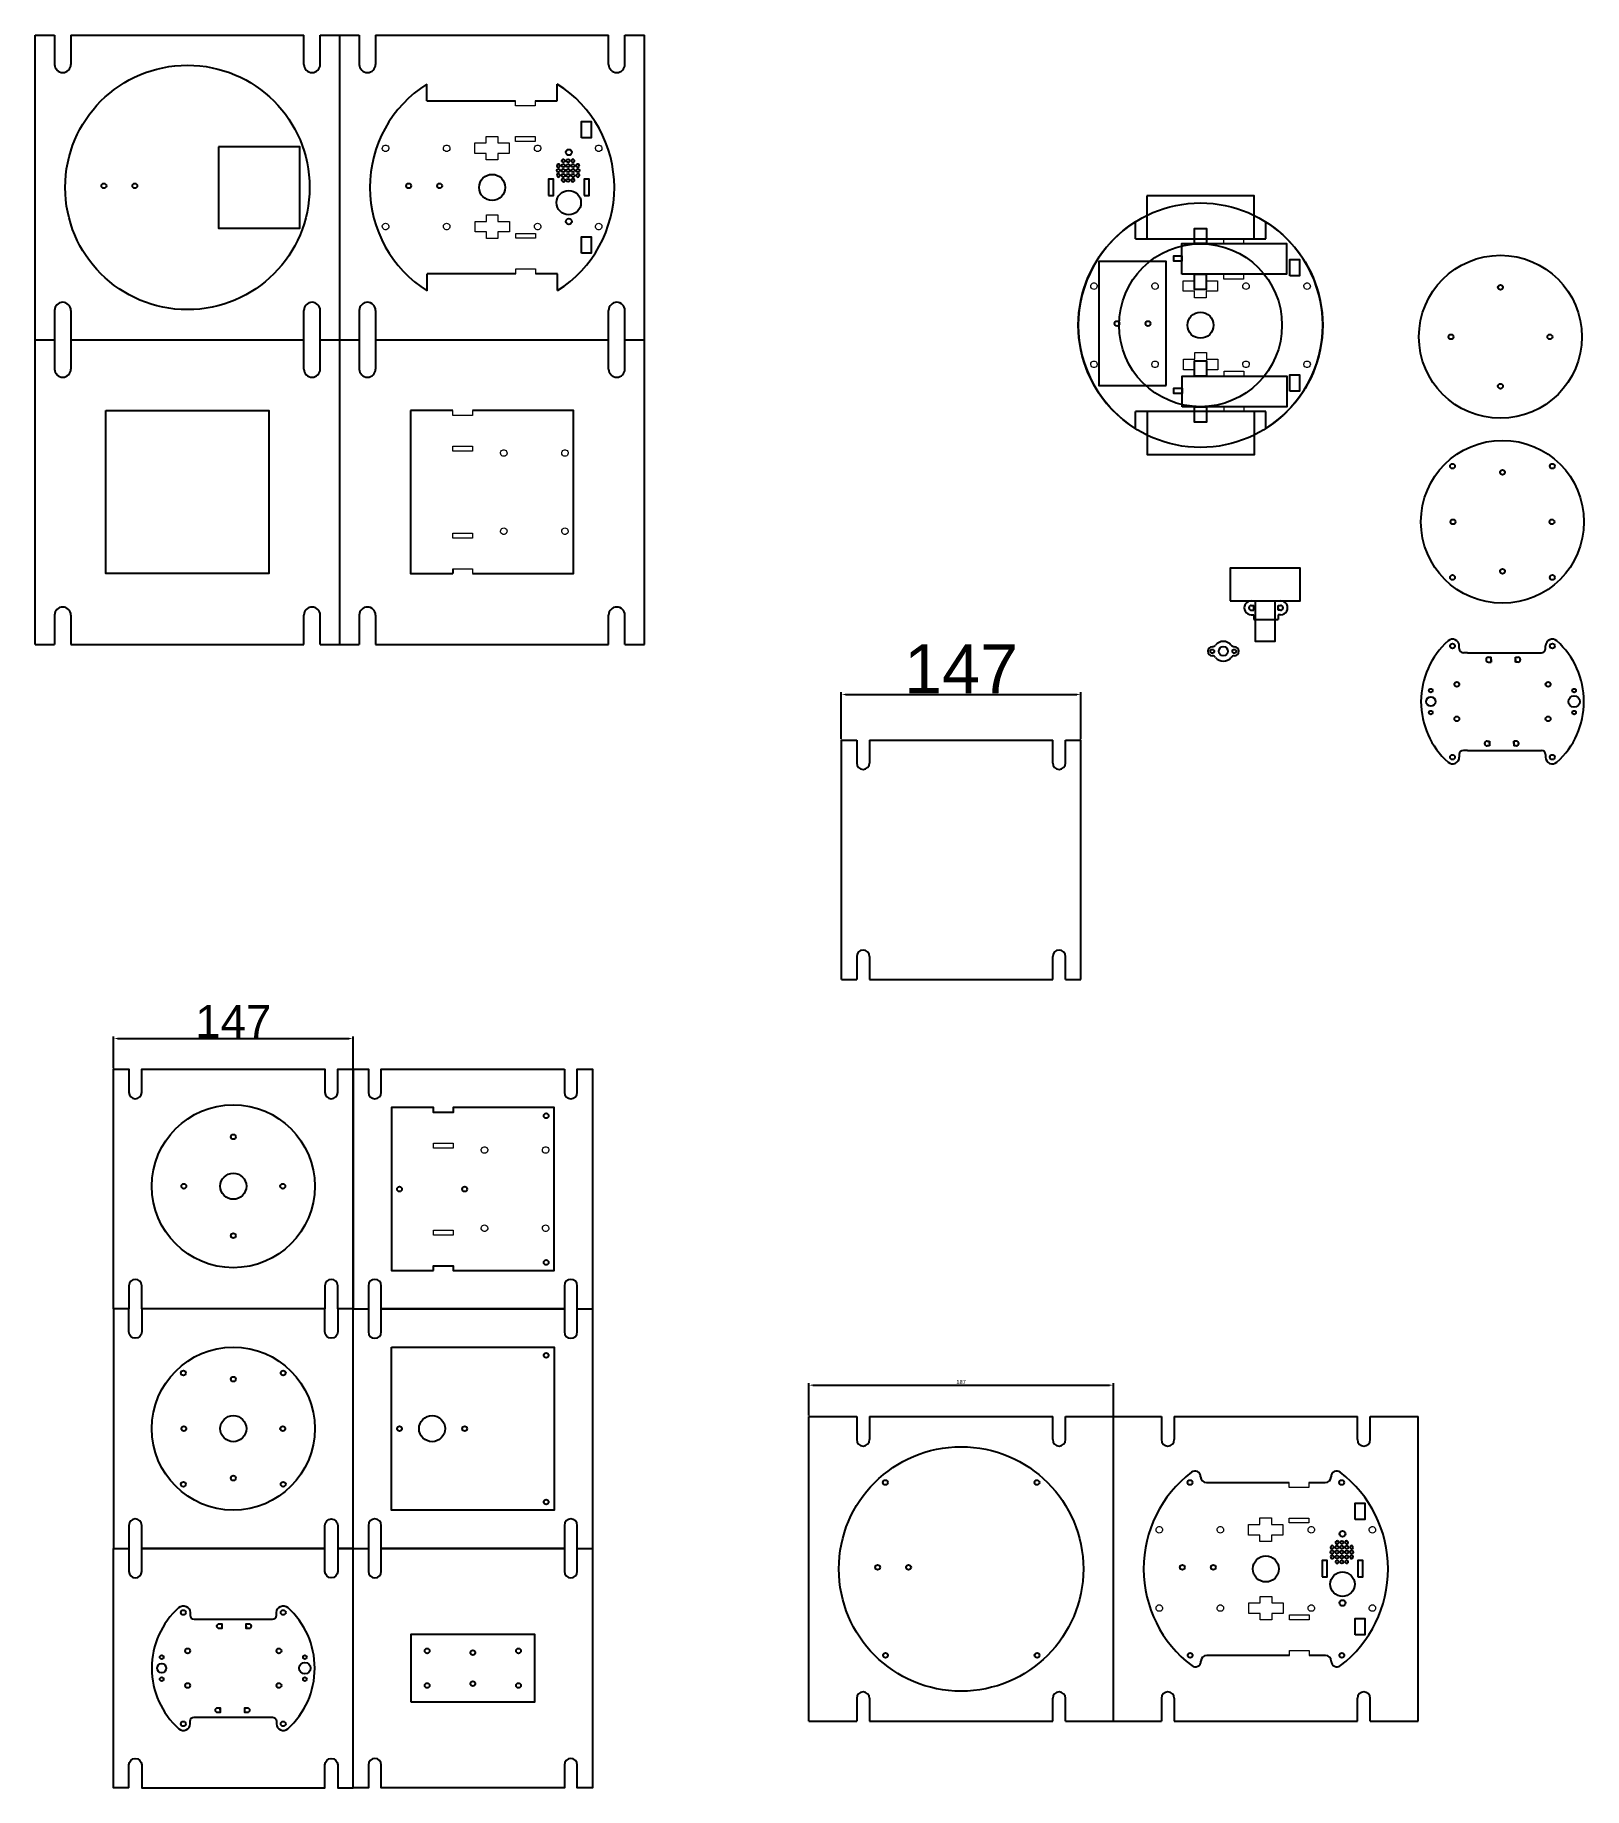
# Model space of a CAD drawing. Header units: millimetres. Extents: x -427 to 3135, y -1931 to 1758.
# Drawn here: x 1292 to 2243, y -1931 to -856 of the extents above; entities that cross this region are included whole.
import ezdxf

# ---------------------------------------------------------------- set-up
doc = ezdxf.new("R2010")
doc.units = ezdxf.units.MM
doc.layers.add('corte', color=1, linetype='Continuous')
doc.layers.add('Layer 1', color=7, linetype='Continuous')
doc.styles.get("Standard").update_dxf_attribs({"font": 'Arial.ttf'})
doc.dimstyles.new('ISO-25', dxfattribs={"dimtxt": 2.5, "dimasz": 2.5, "dimexe": 1.25, "dimexo": 0.625, "dimtad": 1, "dimtxsty": 'Standard', "dimcen": 2.5, "dimadec": 0, "dimazin": 0, "dimtfac": 1, "dimtmove": 0, "dimatfit": 3, "dimfxl": 1, "dimarcsym": 0})

msp = doc.modelspace()

# ---------------------------------------------------------------- blocks, each defined once
blk = doc.blocks.new('*D21')
at = {"color": 0, "lineweight": -2, "transparency": 16777216}
for p, q in [((1787, -1287.8), (1787, -1259.1)), ((1789.5, -1260.4), (1931.5, -1260.4)), ((1934, -1287.8), (1934, -1259.1))]:
    blk.add_line(p, q, dxfattribs=at)
at = {"color": 0, "transparency": 16777216}
for points in [[(1789.5, -1260), (1789.5, -1260.8), (1787, -1260.4)], [(1931.5, -1260), (1931.5, -1260.8), (1934, -1260.4)]]:
    blk.add_solid(points, dxfattribs=at)
at = {"layer": 'Defpoints', "color": 0, "transparency": 16777216}
for p in [(1934, -1260.4), (1787, -1288.4), (1934, -1288.4)]:
    blk.add_point(p, dxfattribs=at)
at = {"color": 0, "transparency": 16777216, "insert": (1860.5, -1244.7), "char_height": 30, "attachment_point": 5}
blk.add_mtext('147', dxfattribs=at)
blk = doc.blocks.new('*D24')
at = {"color": 0, "lineweight": -2, "transparency": 16777216}
for p, q in [((1767, -1703), (1767, -1683)), ((1769.5, -1684.3), (1951.5, -1684.3)), ((1954, -1703), (1954, -1683))]:
    blk.add_line(p, q, dxfattribs=at)
at = {"color": 0, "transparency": 16777216}
for points in [[(1769.5, -1683.9), (1769.5, -1684.7), (1767, -1684.3)], [(1951.5, -1683.9), (1951.5, -1684.7), (1954, -1684.3)]]:
    blk.add_solid(points, dxfattribs=at)
at = {"layer": 'Defpoints', "color": 0, "transparency": 16777216}
for p in [(1954, -1684.3), (1767, -1703.6), (1954, -1703.6)]:
    blk.add_point(p, dxfattribs=at)
at = {"color": 0, "transparency": 16777216, "insert": (1860.5, -1682.4), "char_height": 2.5, "attachment_point": 5}
blk.add_mtext('187', dxfattribs=at)
blk = doc.blocks.new('*D25')
at = {"color": 0, "lineweight": -2, "transparency": 16777216}
for p, q in [((1340.4, -1489.8), (1340.4, -1470.4)), ((1342.9, -1471.6), (1484.9, -1471.6)), ((1487.4, -1489.8), (1487.4, -1470.4))]:
    blk.add_line(p, q, dxfattribs=at)
at = {"color": 0, "transparency": 16777216}
for points in [[(1342.9, -1471.2), (1342.9, -1472), (1340.4, -1471.6)], [(1484.9, -1471.2), (1484.9, -1472), (1487.4, -1471.6)]]:
    blk.add_solid(points, dxfattribs=at)
at = {"layer": 'Defpoints', "color": 0, "transparency": 16777216}
for p in [(1487.4, -1471.6), (1340.4, -1490.5), (1487.4, -1490.5)]:
    blk.add_point(p, dxfattribs=at)
at = {"color": 0, "transparency": 16777216, "insert": (1413.9, -1461), "char_height": 20, "attachment_point": 5}
blk.add_mtext('147', dxfattribs=at)

# ---------------------------------------------------------------- dimensions: what is measured, and where the dimension line sits
for base, p1, p2, override, picture, middle in [((1934.033, -1260.386), (1787.033, -1288.385), (1934.033, -1288.385), {"dimtxt": 30}, '*D21', (1860.533, -1244.699)), ((1487.379, -1471.62), (1340.379, -1490.47), (1487.379, -1490.47), {"dimtxt": 20}, '*D25', (1413.879, -1460.954))]:
    dim = msp.add_linear_dim(base=base, p1=p1, p2=p2, dimstyle='ISO-25', override=override)
    dim.commit()
    dim.dimension.update_dxf_attribs({"geometry": picture, "text_midpoint": middle})
dim = msp.add_linear_dim(base=(1954.033, -1684.289), p1=(1767.033, -1703.583), p2=(1954.033, -1703.583), dimstyle='ISO-25')
dim.commit()
dim.dimension.update_dxf_attribs({"geometry": '*D24', "text_midpoint": (1860.533, -1682.387)})

# ---------------------------------------------------------------- linework, layer by layer
at = {"color": 242, "true_color": 0xcd2027}
for p, q in [((1292.217, -855.767), (1304.217, -855.767)), ((1314.217, -855.767), (1457.217, -855.767)), ((1467.217, -855.767), (1479.217, -855.767)), ((1479.217, -855.767), (1491.217, -855.767)), ((1501.217, -855.767), (1644.217, -855.767)), ((1654.217, -855.767), (1666.217, -855.767)), ((1292.217, -1042.767), (1304.217, -1042.767)), ((1314.217, -1042.767), (1457.217, -1042.767)), ((1467.217, -1042.767), (1479.217, -1042.767)), ((1479.217, -1042.767), (1491.217, -1042.767)), ((1501.217, -1042.767), (1644.217, -1042.767)), ((1654.217, -1042.767), (1666.217, -1042.767)), ((2038.608, -1205.752), (2040.108, -1205.752)), ((2055.108, -1205.752), (2056.608, -1205.752)), ((1787.033, -1288.385), (1796.467, -1288.385)), ((1804.328, -1288.385), (1916.739, -1288.385)), ((1924.6, -1288.385), (1934.033, -1288.385)), ((1487.379, -1637.47), (1496.812, -1637.47)), ((1624.946, -1637.47), (1634.379, -1637.47)), ((1767.033, -1703.583), (1796.467, -1703.583)), ((1804.328, -1703.583), (1916.739, -1703.583)), ((1924.6, -1703.583), (1954.033, -1703.583)), ((1954.033, -1703.583), (1983.467, -1703.583)), ((1991.328, -1703.583), (2103.739, -1703.583)), ((2111.6, -1703.583), (2141.033, -1703.583)), ((1487.379, -1784.47), (1496.812, -1784.47)), ((1624.946, -1784.47), (1634.379, -1784.47))]:
    msp.add_line(p, q, dxfattribs=at)
for points in [[(1532.717, -896.234), (1532.717, -885.824)], [(1612.717, -896.234), (1612.717, -885.824)], [(1532.717, -896.234), (1587.108, -896.234)], [(1599.138, -896.234), (1612.717, -896.234)], [(1625.441, -896.234), (1625.75, -896.234)], [(1627.485, -918.875), (1627.485, -908.875), (1633.485, -908.875), (1633.485, -918.875), (1627.485, -918.875)], [(1404.706, -924.267), (1404.706, -974.267), (1454.706, -974.267), (1454.706, -924.267), (1404.706, -924.267)], [(1967.45, -980.784), (1967.45, -970.374)], [(2047.45, -980.784), (2047.45, -970.374)], [(1627.485, -989.659), (1627.485, -979.659), (1633.485, -979.659), (1633.485, -989.659), (1627.485, -989.659)], [(1967.45, -980.784), (2047.45, -980.784)], [(2062.218, -1003.425), (2062.218, -993.425), (2068.218, -993.425), (2068.218, -1003.425), (2062.218, -1003.425)], [(1587.284, -1002.3), (1532.892, -1002.3)], [(1532.892, -1012.82), (1532.892, -1002.3)], [(1612.892, -1002.3), (1599.314, -1002.3)], [(1612.892, -1012.599), (1612.892, -1002.3)], [(2062.218, -1074.209), (2062.218, -1064.209), (2068.218, -1064.209), (2068.218, -1074.209), (2062.218, -1074.209)], [(2047.626, -1086.85), (1967.626, -1086.85)], [(1967.626, -1097.37), (1967.626, -1086.85)], [(2047.626, -1097.149), (2047.626, -1086.85)]]:
    msp.add_lwpolyline(points, dxfattribs=at)
at = {"color": 240, "linetype": 'ByBlock', "true_color": 0xed1f24}
for points in [[(1612.969, -935.013, 0.0430951), (1612.392, -936.167, 2.73390075)], [(1616.599, -931.96, 0.0430951), (1615.445, -932.537, 2.73390075)], [(1623.282, -932.537, 0.0430951), (1622.128, -931.96, 2.73390075)], [(1626.335, -936.167, 0.0430951), (1625.758, -935.013, 2.73390075)], [(1612.392, -941.696, 0.0430951), (1612.969, -942.85, 2.73390075)], [(1615.445, -945.326, 0.0430951), (1616.599, -945.903, 2.73390075)], [(1622.128, -945.903, 0.0430951), (1623.282, -945.326, 2.73390075)], [(1625.758, -942.85, 0.0430951), (1626.335, -941.696, 2.73390075)]]:
    msp.add_lwpolyline(points, format="xyb", close=True, dxfattribs=at)
at = {"color": 240, "true_color": 0xed1f24}
for points in [[(1607.252, -954.163), (1610.352, -954.163), (1610.352, -944.163), (1607.252, -944.163), (1607.252, -954.163)], [(1629.152, -954.163), (1632.252, -954.163), (1632.252, -944.163), (1629.152, -944.163), (1629.152, -954.163)]]:
    msp.add_lwpolyline(points, dxfattribs=at)
for points in [[(1974.45, -954.484), (1974.45, -980.784), (2040.45, -980.784), (2040.45, -954.484), (1974.45, -954.484)], [(2007.45, -983.783), (2003.85, -983.783), (2003.85, -974.383), (2011.05, -974.383), (2011.05, -983.783), (2003.85, -983.783)], [(1995.975, -1002.583), (1995.975, -983.783), (2060.175, -983.783), (2060.175, -1002.583), (1995.975, -1002.583)], [(1990.975, -993.183), (1990.975, -991.196), (1995.975, -991.196), (1995.975, -994.487), (1990.975, -994.487), (1990.975, -993.183)], [(2007.275, -1002.583), (2010.875, -1002.583), (2010.875, -1011.983), (2003.675, -1011.983), (2003.675, -1002.583), (2010.875, -1002.583)], [(2007.45, -1055.651), (2011.05, -1055.651), (2011.05, -1065.051), (2003.85, -1065.051), (2003.85, -1055.651), (2011.05, -1055.651)], [(1991.15, -1074.451), (1991.15, -1072.465), (1996.15, -1072.465), (1996.15, -1075.756), (1991.15, -1075.756), (1991.15, -1074.451)], [(1996.15, -1083.851), (1996.15, -1065.051), (2060.35, -1065.051), (2060.35, -1083.851), (1996.15, -1083.851)], [(2007.45, -1083.851), (2011.05, -1083.851), (2011.05, -1093.251), (2003.85, -1093.251), (2003.85, -1083.851), (2011.05, -1083.851)], [(1974.626, -1086.85), (1974.626, -1113.15), (2040.626, -1113.15), (2040.626, -1086.85), (1974.626, -1086.85)]]:
    msp.add_lwpolyline(points)
at = {"color": 5}
msp.add_lwpolyline([(1986.307, -1070.821), (1986.307, -994.821), (1945.107, -994.821), (1945.107, -1070.821), (1986.307, -1070.821)], dxfattribs=at)
at = {"color": 242, "true_color": 0xcd2027}
msp.add_lwpolyline([(1335.717, -1086.267), (1435.717, -1086.267), (1435.717, -1186.267), (1335.717, -1186.267)], close=True, dxfattribs=at)
for points in [[(1349.812, -1637.47), (1340.379, -1637.47), (1340.379, -1490.47), (1349.812, -1490.47), (1349.812, -1504.619, 1), (1357.673, -1504.619), (1357.673, -1490.47), (1470.085, -1490.47), (1470.085, -1504.619, 1), (1477.946, -1504.619), (1477.946, -1490.47), (1487.379, -1490.47), (1487.379, -1637.47), (1477.946, -1637.47)], [(1349.812, -1931.47), (1340.379, -1931.47), (1340.379, -1784.47), (1349.812, -1784.47), (1349.812, -1798.619, 1), (1357.673, -1798.619), (1357.673, -1784.47), (1470.085, -1784.47)]]:
    msp.add_lwpolyline(points, format="xyb", dxfattribs=at)
for centre, radius in [((1385.717, -949.267), 75), ((1572.717, -949.267), 8), ((2007.45, -1033.817), 75), ((2007.45, -1033.817), 50), ((2007.45, -1033.817), 8), ((1413.879, -1562.225), 8), ((1413.879, -1710.97), 8), ((1535.879, -1710.97), 8)]:
    msp.add_circle(centre, radius, dxfattribs=at)
at = {"color": 240, "true_color": 0xed1f24}
for centre, radius in [((1616.363, -935.931), 1), ((1619.752, -927.717), 1.8), ((1619.363, -932.931), 1), ((1619.363, -935.931), 1), ((1622.363, -935.931), 1), ((1613.363, -938.931), 1), ((1616.363, -938.931), 1), ((1616.363, -941.931), 1), ((1619.363, -938.931), 1), ((1619.363, -941.931), 1), ((1619.363, -944.931), 1), ((1622.363, -938.931), 1), ((1622.363, -941.931), 1), ((1625.363, -938.931), 1), ((1334.473, -948.272), 1.5), ((1353.473, -948.272), 1.5), ((1521.473, -948.272), 1.5), ((1540.473, -948.272), 1.5), ((1619.752, -970.148), 1.8), ((1956.207, -1032.821), 1.5), ((1975.207, -1032.821), 1.5)]:
    msp.add_circle(centre, radius, dxfattribs=at)
at = {"color": 240, "linetype": 'ByBlock', "true_color": 0xed1f24}
msp.add_circle((1619.752, -958.613), 7.5, dxfattribs=at)
for centre, radius in [((2014.688, -1233.924), 1.15), ((2021.438, -1233.924), 2.85), ((2028.188, -1233.924), 1.15)]:
    msp.add_circle(centre, radius)
at = {"color": 242, "true_color": 0xcd2027}
for centre, start, end in [((1572.717, -949.267), 122.230953, 237.92734), ((1572.717, -949.267), 302.389521, 57.769047), ((2007.45, -1033.817), 122.230953, 237.92734), ((2007.45, -1033.817), 302.389521, 57.769047)]:
    msp.add_arc(centre, 75, start, end, dxfattribs=at)
for centre, radius, start, end in [((2014.688, -1233.924), 2.8, 90.725282, 270), ((2014.618, -1239.453), 2.73, 39.029976, 90.018737), ((2014.618, -1228.395), 2.73, 270.725282, 320.965363), ((2021.438, -1233.924), 6.05, 39.034637, 140.965363), ((2028.258, -1228.395), 2.73, 219.034637, 269.274718), ((2028.258, -1239.454), 2.73, 90.725282, 140.965363), ((2028.188, -1233.924), 2.8, 270.725282, 89.274718), ((2021.438, -1233.924), 6.05, 219.029976, 320.965363)]:
    msp.add_arc(centre, radius, start, end)
at = {"layer": 'corte'}
for p, q in [((1292.217, -1042.767), (1292.217, -855.767)), ((1304.217, -855.767), (1304.217, -873.767)), ((1314.217, -855.767), (1314.217, -873.767)), ((1457.217, -873.767), (1457.217, -855.767)), ((1467.217, -873.767), (1467.217, -855.767)), ((1479.217, -1042.767), (1479.217, -855.767)), ((1479.217, -1042.767), (1479.217, -855.767)), ((1491.217, -855.767), (1491.217, -873.767)), ((1501.217, -855.767), (1501.217, -873.767)), ((1644.217, -873.767), (1644.217, -855.767)), ((1654.217, -873.767), (1654.217, -855.767)), ((1666.217, -1042.767), (1666.217, -855.767)), ((1304.217, -1024.767), (1304.217, -1042.767)), ((1314.217, -1024.767), (1314.217, -1042.767)), ((1457.217, -1042.767), (1457.217, -1024.767)), ((1467.217, -1042.767), (1467.217, -1024.767)), ((1491.217, -1024.767), (1491.217, -1042.767)), ((1501.217, -1024.767), (1501.217, -1042.767)), ((1644.217, -1042.767), (1644.217, -1024.767)), ((1654.217, -1042.767), (1654.217, -1024.767)), ((1292.217, -1042.767), (1304.217, -1042.767)), ((1292.217, -1229.767), (1292.217, -1042.767)), ((1304.217, -1042.767), (1304.217, -1060.767)), ((1314.217, -1042.767), (1457.217, -1042.767)), ((1314.217, -1042.767), (1314.217, -1060.767)), ((1457.217, -1060.767), (1457.217, -1042.767)), ((1467.217, -1042.767), (1479.217, -1042.767)), ((1467.217, -1060.767), (1467.217, -1042.767)), ((1479.217, -1042.767), (1491.217, -1042.767)), ((1479.217, -1229.767), (1479.217, -1042.767)), ((1479.217, -1229.767), (1479.217, -1042.767)), ((1491.217, -1042.767), (1491.217, -1060.767)), ((1501.217, -1042.767), (1644.217, -1042.767)), ((1501.217, -1042.767), (1501.217, -1060.767)), ((1644.217, -1060.767), (1644.217, -1042.767)), ((1654.217, -1042.767), (1666.217, -1042.767)), ((1654.217, -1060.767), (1654.217, -1042.767)), ((1666.217, -1229.767), (1666.217, -1042.767)), ((1304.217, -1211.767), (1304.217, -1229.767)), ((1314.217, -1211.767), (1314.217, -1229.767)), ((1457.217, -1229.767), (1457.217, -1211.767)), ((1467.217, -1229.767), (1467.217, -1211.767)), ((1491.217, -1211.767), (1491.217, -1229.767)), ((1501.217, -1211.767), (1501.217, -1229.767)), ((1644.217, -1229.767), (1644.217, -1211.767)), ((1654.217, -1229.767), (1654.217, -1211.767)), ((1292.217, -1229.767), (1304.217, -1229.767)), ((1314.217, -1229.767), (1457.217, -1229.767)), ((1467.217, -1229.767), (1479.217, -1229.767)), ((1479.217, -1229.767), (1491.217, -1229.767)), ((1501.217, -1229.767), (1644.217, -1229.767)), ((1654.217, -1229.767), (1666.217, -1229.767)), ((2166.251, -1232.295), (2166.251, -1230.661)), ((2171.251, -1234.795), (2168.751, -1234.795)), ((2214.251, -1234.795), (2216.751, -1234.795)), ((2219.251, -1232.295), (2219.251, -1230.661)), ((2184.218, -1237.545), (2185.718, -1237.545)), ((2184.218, -1240.545), (2185.718, -1240.545)), ((2185.718, -1240.545), (2185.718, -1237.545)), ((2185.718, -1239.045), (2185.718, -1240.545)), ((2200.718, -1240.545), (2200.718, -1237.545)), ((2200.718, -1237.545), (2202.218, -1237.545)), ((2200.718, -1239.045), (2200.718, -1240.545)), ((2202.218, -1240.545), (2200.718, -1240.545)), ((1787.033, -1435.385), (1787.033, -1288.385)), ((1796.467, -1288.385), (1796.467, -1302.534)), ((1804.328, -1288.385), (1804.328, -1302.534)), ((1916.739, -1302.534), (1916.739, -1288.385)), ((1924.6, -1302.534), (1924.6, -1288.385)), ((1934.033, -1435.385), (1934.033, -1288.385)), ((2183.285, -1289.045), (2184.785, -1289.045)), ((2184.785, -1290.545), (2184.785, -1289.045)), ((2184.785, -1289.045), (2184.785, -1292.045)), ((2199.785, -1290.545), (2199.785, -1289.045)), ((2201.285, -1289.045), (2199.785, -1289.045)), ((2199.785, -1289.045), (2199.785, -1292.045)), ((2184.785, -1292.045), (2183.285, -1292.045)), ((2201.285, -1292.045), (2199.785, -1292.045)), ((1796.467, -1421.235), (1796.467, -1435.385)), ((1804.328, -1421.235), (1804.328, -1435.385)), ((1916.739, -1435.385), (1916.739, -1421.235)), ((1924.6, -1435.385), (1924.6, -1421.235)), ((1787.033, -1435.385), (1796.467, -1435.385)), ((1804.328, -1435.385), (1916.739, -1435.385)), ((1924.6, -1435.385), (1934.033, -1435.385)), ((1487.379, -1637.47), (1496.812, -1637.47)), ((1624.946, -1637.47), (1634.379, -1637.47)), ((1767.033, -1890.583), (1767.033, -1703.583)), ((1796.467, -1703.583), (1796.467, -1717.733)), ((1804.328, -1703.583), (1804.328, -1717.733)), ((1916.739, -1717.733), (1916.739, -1703.583)), ((1924.6, -1717.733), (1924.6, -1703.583)), ((1954.033, -1890.583), (1954.033, -1703.583)), ((1954.033, -1890.583), (1954.033, -1703.583)), ((1983.467, -1703.583), (1983.467, -1717.733)), ((1991.328, -1703.583), (1991.328, -1717.733)), ((2103.739, -1717.733), (2103.739, -1703.583)), ((2111.6, -1717.733), (2111.6, -1703.583)), ((2141.033, -1890.583), (2141.033, -1703.583)), ((1487.379, -1784.47), (1496.812, -1784.47)), ((1624.946, -1784.47), (1634.379, -1784.47)), ((1406.846, -1832.22), (1406.846, -1833.72)), ((1421.846, -1832.22), (1421.846, -1833.72)), ((1405.913, -1883.72), (1405.913, -1882.22)), ((1420.913, -1883.72), (1420.913, -1882.22)), ((1796.467, -1876.433), (1796.467, -1890.583)), ((1804.328, -1876.433), (1804.328, -1890.583)), ((1916.739, -1890.583), (1916.739, -1876.433)), ((1924.6, -1890.583), (1924.6, -1876.433)), ((1983.467, -1876.433), (1983.467, -1890.583)), ((1991.328, -1876.433), (1991.328, -1890.583)), ((2103.739, -1890.583), (2103.739, -1876.433)), ((2111.6, -1890.583), (2111.6, -1876.433)), ((1767.033, -1890.583), (1796.467, -1890.583)), ((1804.328, -1890.583), (1916.739, -1890.583)), ((1924.6, -1890.583), (1954.033, -1890.583)), ((1954.033, -1890.583), (1983.467, -1890.583)), ((1991.328, -1890.583), (2103.739, -1890.583)), ((2111.6, -1890.583), (2141.033, -1890.583))]:
    msp.add_line(p, q, dxfattribs=at)
at = {"layer": 'corte', "color": 242, "true_color": 0xcd2027}
msp.add_line((1548.584, -1183.269), (1548.584, -1186.267), dxfattribs=at)
at = {"layer": 'corte', "lineweight": 0}
for points in [[(1509.173, -926), (1508.891, -926.529), (1508.432, -926.917), (1507.903, -927.164), (1507.303, -927.27), (1506.739, -927.164), (1506.174, -926.917), (1505.751, -926.529), (1505.469, -926), (1505.328, -925.401), (1505.363, -924.836), (1505.574, -924.272), (1505.963, -923.813), (1506.456, -923.46), (1507.021, -923.284), (1507.621, -923.284), (1508.185, -923.46), (1508.679, -923.813), (1509.032, -924.272), (1509.279, -924.836), (1509.314, -925.401), (1509.173, -926)], [(1546.673, -926), (1546.391, -926.529), (1545.932, -926.917), (1545.403, -927.164), (1544.803, -927.27), (1544.239, -927.164), (1543.674, -926.917), (1543.251, -926.529), (1542.969, -926), (1542.828, -925.401), (1542.863, -924.836), (1543.075, -924.272), (1543.463, -923.813), (1543.957, -923.46), (1544.521, -923.284), (1545.121, -923.284), (1545.685, -923.46), (1546.179, -923.813), (1546.532, -924.272), (1546.779, -924.836), (1546.814, -925.401), (1546.673, -926)], [(1602.472, -926), (1602.19, -926.529), (1601.731, -926.917), (1601.202, -927.164), (1600.602, -927.27), (1600.038, -927.164), (1599.473, -926.917), (1599.05, -926.529), (1598.768, -926), (1598.627, -925.401), (1598.662, -924.836), (1598.874, -924.272), (1599.262, -923.813), (1599.755, -923.46), (1600.32, -923.284), (1600.92, -923.284), (1601.484, -923.46), (1601.978, -923.813), (1602.331, -924.272), (1602.578, -924.836), (1602.613, -925.401), (1602.472, -926)], [(1639.972, -926), (1639.69, -926.529), (1639.231, -926.917), (1638.702, -927.164), (1638.102, -927.27), (1637.538, -927.164), (1636.974, -926.917), (1636.55, -926.529), (1636.268, -926), (1636.127, -925.401), (1636.162, -924.836), (1636.374, -924.272), (1636.762, -923.813), (1637.256, -923.46), (1637.82, -923.284), (1638.42, -923.284), (1638.984, -923.46), (1639.478, -923.813), (1639.831, -924.272), (1640.078, -924.836), (1640.113, -925.401), (1639.972, -926)], [(1509.279, -973.696), (1509.032, -974.26), (1508.679, -974.719), (1508.185, -975.072), (1507.621, -975.248), (1507.021, -975.248), (1506.456, -975.072), (1505.963, -974.719), (1505.574, -974.26), (1505.363, -973.696), (1505.328, -973.131), (1505.469, -972.532), (1505.751, -972.038), (1506.174, -971.614), (1506.739, -971.367), (1507.303, -971.262), (1507.903, -971.367), (1508.432, -971.614), (1508.891, -972.038), (1509.173, -972.532), (1509.314, -973.131), (1509.279, -973.696)], [(1546.814, -973.131), (1546.779, -973.696), (1546.532, -974.26), (1546.179, -974.719), (1545.685, -975.072), (1545.121, -975.248), (1544.521, -975.248), (1543.957, -975.072), (1543.463, -974.719), (1543.075, -974.26), (1542.863, -973.696), (1542.828, -973.131), (1542.969, -972.532), (1543.251, -972.038), (1543.674, -971.614), (1544.239, -971.367), (1544.803, -971.262), (1545.403, -971.367), (1545.932, -971.614), (1546.391, -972.038), (1546.673, -972.532), (1546.814, -973.131)], [(1602.578, -973.696), (1602.331, -974.26), (1601.978, -974.719), (1601.484, -975.072), (1600.92, -975.248), (1600.32, -975.248), (1599.755, -975.072), (1599.262, -974.719), (1598.874, -974.26), (1598.662, -973.696), (1598.627, -973.131), (1598.768, -972.532), (1599.05, -972.038), (1599.473, -971.614), (1600.038, -971.367), (1600.602, -971.262), (1601.202, -971.367), (1601.731, -971.614), (1602.19, -972.038), (1602.472, -972.532), (1602.613, -973.131), (1602.578, -973.696)], [(1640.113, -973.131), (1640.078, -973.696), (1639.831, -974.26), (1639.478, -974.719), (1638.984, -975.072), (1638.42, -975.248), (1637.82, -975.248), (1637.256, -975.072), (1636.762, -974.719), (1636.374, -974.26), (1636.162, -973.696), (1636.127, -973.131), (1636.268, -972.532), (1636.55, -972.038), (1636.974, -971.614), (1637.538, -971.367), (1638.102, -971.262), (1638.702, -971.367), (1639.231, -971.614), (1639.69, -972.038), (1639.972, -972.532), (1640.113, -973.131)], [(1943.906, -1010.55), (1943.624, -1011.079), (1943.165, -1011.467), (1942.636, -1011.714), (1942.037, -1011.82), (1941.472, -1011.714), (1940.908, -1011.467), (1940.484, -1011.079), (1940.202, -1010.55), (1940.061, -1009.95), (1940.096, -1009.386), (1940.308, -1008.821), (1940.696, -1008.363), (1941.19, -1008.01), (1941.754, -1007.834), (1942.354, -1007.834), (1942.918, -1008.01), (1943.412, -1008.363), (1943.765, -1008.821), (1944.012, -1009.386), (1944.047, -1009.95), (1943.906, -1010.55)], [(1981.407, -1010.55), (1981.124, -1011.079), (1980.666, -1011.467), (1980.137, -1011.714), (1979.537, -1011.82), (1978.972, -1011.714), (1978.408, -1011.467), (1977.985, -1011.079), (1977.702, -1010.55), (1977.561, -1009.95), (1977.597, -1009.386), (1977.808, -1008.821), (1978.196, -1008.363), (1978.69, -1008.01), (1979.255, -1007.834), (1979.854, -1007.834), (1980.419, -1008.01), (1980.913, -1008.363), (1981.265, -1008.821), (1981.512, -1009.386), (1981.548, -1009.95), (1981.407, -1010.55)], [(2037.205, -1010.55), (2036.923, -1011.079), (2036.464, -1011.467), (2035.935, -1011.714), (2035.336, -1011.82), (2034.771, -1011.714), (2034.207, -1011.467), (2033.783, -1011.079), (2033.501, -1010.55), (2033.36, -1009.95), (2033.395, -1009.386), (2033.607, -1008.821), (2033.995, -1008.363), (2034.489, -1008.01), (2035.053, -1007.834), (2035.653, -1007.834), (2036.218, -1008.01), (2036.711, -1008.363), (2037.064, -1008.821), (2037.311, -1009.386), (2037.346, -1009.95), (2037.205, -1010.55)], [(2074.706, -1010.55), (2074.423, -1011.079), (2073.965, -1011.467), (2073.436, -1011.714), (2072.836, -1011.82), (2072.271, -1011.714), (2071.707, -1011.467), (2071.284, -1011.079), (2071.001, -1010.55), (2070.86, -1009.95), (2070.896, -1009.386), (2071.107, -1008.821), (2071.495, -1008.363), (2071.989, -1008.01), (2072.554, -1007.834), (2073.153, -1007.834), (2073.718, -1008.01), (2074.212, -1008.363), (2074.564, -1008.821), (2074.811, -1009.386), (2074.847, -1009.95), (2074.706, -1010.55)], [(1944.012, -1058.246), (1943.765, -1058.81), (1943.412, -1059.269), (1942.918, -1059.621), (1942.354, -1059.798), (1941.754, -1059.798), (1941.19, -1059.621), (1940.696, -1059.269), (1940.308, -1058.81), (1940.096, -1058.246), (1940.061, -1057.681), (1940.202, -1057.081), (1940.484, -1056.588), (1940.908, -1056.164), (1941.472, -1055.917), (1942.037, -1055.811), (1942.636, -1055.917), (1943.165, -1056.164), (1943.624, -1056.588), (1943.906, -1057.081), (1944.047, -1057.681), (1944.012, -1058.246)], [(1981.548, -1057.681), (1981.512, -1058.246), (1981.265, -1058.81), (1980.913, -1059.269), (1980.419, -1059.621), (1979.854, -1059.798), (1979.255, -1059.798), (1978.69, -1059.621), (1978.196, -1059.269), (1977.808, -1058.81), (1977.597, -1058.246), (1977.561, -1057.681), (1977.702, -1057.081), (1977.985, -1056.588), (1978.408, -1056.164), (1978.972, -1055.917), (1979.537, -1055.811), (1980.137, -1055.917), (1980.666, -1056.164), (1981.124, -1056.588), (1981.407, -1057.081), (1981.548, -1057.681)], [(2037.311, -1058.246), (2037.064, -1058.81), (2036.711, -1059.269), (2036.218, -1059.621), (2035.653, -1059.798), (2035.053, -1059.798), (2034.489, -1059.621), (2033.995, -1059.269), (2033.607, -1058.81), (2033.395, -1058.246), (2033.36, -1057.681), (2033.501, -1057.081), (2033.783, -1056.588), (2034.207, -1056.164), (2034.771, -1055.917), (2035.336, -1055.811), (2035.935, -1055.917), (2036.464, -1056.164), (2036.923, -1056.588), (2037.205, -1057.081), (2037.346, -1057.681), (2037.311, -1058.246)], [(2074.847, -1057.681), (2074.811, -1058.246), (2074.564, -1058.81), (2074.212, -1059.269), (2073.718, -1059.621), (2073.153, -1059.798), (2072.554, -1059.798), (2071.989, -1059.621), (2071.495, -1059.269), (2071.107, -1058.81), (2070.896, -1058.246), (2070.86, -1057.681), (2071.001, -1057.081), (2071.284, -1056.588), (2071.707, -1056.164), (2072.271, -1055.917), (2072.836, -1055.811), (2073.436, -1055.917), (2073.965, -1056.164), (2074.423, -1056.588), (2074.706, -1057.081), (2074.847, -1057.681)], [(1560.614, -1086.267), (1560.614, -1089.266), (1548.584, -1089.266), (1548.584, -1086.267)], [(1548.584, -1108.066), (1560.614, -1108.066), (1560.614, -1111.064), (1548.584, -1111.064), (1548.584, -1108.066)], [(1581.737, -1113), (1581.454, -1113.529), (1580.996, -1113.917), (1580.467, -1114.164), (1579.867, -1114.27), (1579.302, -1114.164), (1578.738, -1113.917), (1578.315, -1113.529), (1578.032, -1113), (1577.891, -1112.401), (1577.927, -1111.836), (1578.138, -1111.272), (1578.526, -1110.813), (1579.02, -1110.46), (1579.585, -1110.284), (1580.184, -1110.284), (1580.749, -1110.46), (1581.243, -1110.813), (1581.595, -1111.272), (1581.842, -1111.836), (1581.878, -1112.401), (1581.737, -1113)], [(1619.237, -1113), (1618.955, -1113.529), (1618.496, -1113.917), (1617.967, -1114.164), (1617.367, -1114.27), (1616.803, -1114.164), (1616.238, -1113.917), (1615.815, -1113.529), (1615.533, -1113), (1615.392, -1112.401), (1615.427, -1111.836), (1615.638, -1111.272), (1616.027, -1110.813), (1616.52, -1110.46), (1617.085, -1110.284), (1617.685, -1110.284), (1618.249, -1110.46), (1618.743, -1110.813), (1619.096, -1111.272), (1619.343, -1111.836), (1619.378, -1112.401), (1619.237, -1113)], [(1548.584, -1161.47), (1560.614, -1161.47), (1560.614, -1164.469), (1548.584, -1164.469), (1548.584, -1161.47)], [(1581.842, -1160.696), (1581.595, -1161.26), (1581.243, -1161.719), (1580.749, -1162.072), (1580.184, -1162.248), (1579.585, -1162.248), (1579.02, -1162.072), (1578.526, -1161.719), (1578.138, -1161.26), (1577.927, -1160.696), (1577.891, -1160.131), (1578.032, -1159.532), (1578.315, -1159.038), (1578.738, -1158.614), (1579.302, -1158.367), (1579.867, -1158.262), (1580.467, -1158.367), (1580.996, -1158.614), (1581.454, -1159.038), (1581.737, -1159.532), (1581.878, -1160.131), (1581.842, -1160.696)], [(1619.378, -1160.131), (1619.343, -1160.696), (1619.096, -1161.26), (1618.743, -1161.719), (1618.249, -1162.072), (1617.685, -1162.248), (1617.085, -1162.248), (1616.52, -1162.072), (1616.027, -1161.719), (1615.638, -1161.26), (1615.427, -1160.696), (1615.392, -1160.131), (1615.533, -1159.532), (1615.815, -1159.038), (1616.238, -1158.614), (1616.803, -1158.367), (1617.367, -1158.262), (1617.967, -1158.367), (1618.496, -1158.614), (1618.955, -1159.038), (1619.237, -1159.532), (1619.378, -1160.131)], [(1548.584, -1183.269), (1560.614, -1183.269), (1560.614, -1186.267)], [(1536.746, -1535.768), (1548.776, -1535.768), (1548.776, -1538.767), (1536.746, -1538.767), (1536.746, -1535.768)], [(1569.899, -1540.703), (1569.617, -1541.232), (1569.158, -1541.62), (1568.629, -1541.867), (1568.029, -1541.973), (1567.465, -1541.867), (1566.9, -1541.62), (1566.477, -1541.232), (1566.195, -1540.703), (1566.054, -1540.103), (1566.089, -1539.538), (1566.301, -1538.974), (1566.689, -1538.515), (1567.182, -1538.163), (1567.747, -1537.986), (1568.347, -1537.986), (1568.911, -1538.163), (1569.405, -1538.515), (1569.758, -1538.974), (1570.005, -1539.538), (1570.04, -1540.103), (1569.899, -1540.703)], [(1607.399, -1540.703), (1607.117, -1541.232), (1606.658, -1541.62), (1606.129, -1541.867), (1605.529, -1541.973), (1604.965, -1541.867), (1604.401, -1541.62), (1603.977, -1541.232), (1603.695, -1540.703), (1603.554, -1540.103), (1603.589, -1539.538), (1603.801, -1538.974), (1604.189, -1538.515), (1604.683, -1538.163), (1605.247, -1537.986), (1605.847, -1537.986), (1606.411, -1538.163), (1606.905, -1538.515), (1607.258, -1538.974), (1607.505, -1539.538), (1607.54, -1540.103), (1607.399, -1540.703)], [(1536.746, -1589.172), (1548.776, -1589.172), (1548.776, -1592.171), (1536.746, -1592.171), (1536.746, -1589.172)], [(1570.005, -1588.398), (1569.758, -1588.963), (1569.405, -1589.421), (1568.911, -1589.774), (1568.347, -1589.95), (1567.747, -1589.95), (1567.182, -1589.774), (1566.689, -1589.421), (1566.301, -1588.963), (1566.089, -1588.398), (1566.054, -1587.834), (1566.195, -1587.234), (1566.477, -1586.74), (1566.9, -1586.317), (1567.465, -1586.07), (1568.029, -1585.964), (1568.629, -1586.07), (1569.158, -1586.317), (1569.617, -1586.74), (1569.899, -1587.234), (1570.04, -1587.834), (1570.005, -1588.398)], [(1607.54, -1587.834), (1607.505, -1588.398), (1607.258, -1588.963), (1606.905, -1589.421), (1606.411, -1589.774), (1605.847, -1589.95), (1605.247, -1589.95), (1604.683, -1589.774), (1604.189, -1589.421), (1603.801, -1588.963), (1603.589, -1588.398), (1603.554, -1587.834), (1603.695, -1587.234), (1603.977, -1586.74), (1604.401, -1586.317), (1604.965, -1586.07), (1605.529, -1585.964), (1606.129, -1586.07), (1606.658, -1586.317), (1607.117, -1586.74), (1607.399, -1587.234), (1607.54, -1587.834)], [(2073.955, -1744.05), (2073.955, -1747.049), (2061.925, -1747.049), (2061.925, -1744.05)], [(1983.989, -1773.816), (1983.707, -1774.345), (1983.249, -1774.733), (1982.72, -1774.98), (1982.12, -1775.086), (1981.555, -1774.98), (1980.991, -1774.733), (1980.568, -1774.345), (1980.285, -1773.816), (1980.144, -1773.216), (1980.18, -1772.652), (1980.391, -1772.087), (1980.779, -1771.629), (1981.273, -1771.276), (1981.838, -1771.1), (1982.437, -1771.1), (1983.002, -1771.276), (1983.496, -1771.629), (1983.848, -1772.087), (1984.095, -1772.652), (1984.131, -1773.216), (1983.989, -1773.816)], [(2021.49, -1773.816), (2021.208, -1774.345), (2020.749, -1774.733), (2020.22, -1774.98), (2019.62, -1775.086), (2019.056, -1774.98), (2018.491, -1774.733), (2018.068, -1774.345), (2017.786, -1773.816), (2017.645, -1773.216), (2017.68, -1772.652), (2017.891, -1772.087), (2018.28, -1771.629), (2018.773, -1771.276), (2019.338, -1771.1), (2019.938, -1771.1), (2020.502, -1771.276), (2020.996, -1771.629), (2021.349, -1772.087), (2021.596, -1772.652), (2021.631, -1773.216), (2021.49, -1773.816)], [(2036.948, -1769.764), (2043.933, -1769.764), (2043.933, -1765.743), (2050.954, -1765.743), (2050.954, -1769.764), (2057.939, -1769.764), (2057.939, -1776.256), (2050.954, -1776.256), (2050.954, -1780.242), (2043.933, -1780.242), (2043.933, -1776.256), (2036.948, -1776.256), (2036.948, -1769.764)], [(2061.925, -1765.849), (2073.955, -1765.849), (2073.955, -1768.847), (2061.925, -1768.847), (2061.925, -1765.849)], [(2077.289, -1773.816), (2077.006, -1774.345), (2076.548, -1774.733), (2076.019, -1774.98), (2075.419, -1775.086), (2074.854, -1774.98), (2074.29, -1774.733), (2073.867, -1774.345), (2073.584, -1773.816), (2073.443, -1773.216), (2073.479, -1772.652), (2073.69, -1772.087), (2074.078, -1771.629), (2074.572, -1771.276), (2075.137, -1771.1), (2075.736, -1771.1), (2076.301, -1771.276), (2076.795, -1771.629), (2077.147, -1772.087), (2077.394, -1772.652), (2077.43, -1773.216), (2077.289, -1773.816)], [(2114.789, -1773.816), (2114.507, -1774.345), (2114.048, -1774.733), (2113.519, -1774.98), (2112.919, -1775.086), (2112.355, -1774.98), (2111.79, -1774.733), (2111.367, -1774.345), (2111.085, -1773.816), (2110.944, -1773.216), (2110.979, -1772.652), (2111.191, -1772.087), (2111.579, -1771.629), (2112.072, -1771.276), (2112.637, -1771.1), (2113.237, -1771.1), (2113.801, -1771.276), (2114.295, -1771.629), (2114.648, -1772.087), (2114.895, -1772.652), (2114.93, -1773.216), (2114.789, -1773.816)], [(2037.124, -1817.91), (2044.109, -1817.91), (2044.109, -1813.889), (2051.129, -1813.889), (2051.129, -1817.91), (2058.114, -1817.91), (2058.114, -1824.402), (2051.129, -1824.402), (2051.129, -1828.388), (2044.109, -1828.388), (2044.109, -1824.402), (2037.124, -1824.402), (2037.124, -1817.91)], [(1984.095, -1821.512), (1983.848, -1822.076), (1983.496, -1822.535), (1983.002, -1822.887), (1982.437, -1823.064), (1981.838, -1823.064), (1981.273, -1822.887), (1980.779, -1822.535), (1980.391, -1822.076), (1980.18, -1821.512), (1980.144, -1820.947), (1980.285, -1820.347), (1980.568, -1819.854), (1980.991, -1819.43), (1981.555, -1819.183), (1982.12, -1819.077), (1982.72, -1819.183), (1983.249, -1819.43), (1983.707, -1819.854), (1983.989, -1820.347), (1984.131, -1820.947), (1984.095, -1821.512)], [(2021.631, -1820.947), (2021.596, -1821.512), (2021.349, -1822.076), (2020.996, -1822.535), (2020.502, -1822.887), (2019.938, -1823.064), (2019.338, -1823.064), (2018.773, -1822.887), (2018.28, -1822.535), (2017.891, -1822.076), (2017.68, -1821.512), (2017.645, -1820.947), (2017.786, -1820.347), (2018.068, -1819.854), (2018.491, -1819.43), (2019.056, -1819.183), (2019.62, -1819.077), (2020.22, -1819.183), (2020.749, -1819.43), (2021.208, -1819.854), (2021.49, -1820.347), (2021.631, -1820.947)], [(2062.101, -1825.319), (2074.13, -1825.319), (2074.13, -1828.317), (2062.101, -1828.317), (2062.101, -1825.319)], [(2077.394, -1821.512), (2077.147, -1822.076), (2076.795, -1822.535), (2076.301, -1822.887), (2075.736, -1823.064), (2075.137, -1823.064), (2074.572, -1822.887), (2074.078, -1822.535), (2073.69, -1822.076), (2073.479, -1821.512), (2073.443, -1820.947), (2073.584, -1820.347), (2073.867, -1819.854), (2074.29, -1819.43), (2074.854, -1819.183), (2075.419, -1819.077), (2076.019, -1819.183), (2076.548, -1819.43), (2077.006, -1819.854), (2077.289, -1820.347), (2077.43, -1820.947), (2077.394, -1821.512)], [(2114.93, -1820.947), (2114.895, -1821.512), (2114.648, -1822.076), (2114.295, -1822.535), (2113.801, -1822.887), (2113.237, -1823.064), (2112.637, -1823.064), (2112.072, -1822.887), (2111.579, -1822.535), (2111.191, -1822.076), (2110.979, -1821.512), (2110.944, -1820.947), (2111.085, -1820.347), (2111.367, -1819.854), (2111.79, -1819.43), (2112.355, -1819.183), (2112.919, -1819.077), (2113.519, -1819.183), (2114.048, -1819.43), (2114.507, -1819.854), (2114.789, -1820.347), (2114.93, -1820.947)], [(2062.101, -1850.116), (2062.101, -1847.117)], [(2062.101, -1847.117), (2074.13, -1847.117), (2074.13, -1850.116)]]:
    msp.add_lwpolyline(points, dxfattribs=at)
at = {"layer": 'corte', "color": 242, "true_color": 0xcd2027}
for points in [[(1522.717, -1086.267), (1522.717, -1186.267), (1548.584, -1186.267)], [(1548.584, -1086.267), (1522.717, -1086.267)], [(1560.614, -1186.267), (1622.717, -1186.267), (1622.717, -1086.267), (1560.614, -1086.267)]]:
    msp.add_lwpolyline(points, dxfattribs=at)
at = {"layer": 'corte'}
for points in [[(2171.251, -1234.795), (2214.251, -1234.795)], [(2166.251, -1297.295), (2166.251, -1298.93)], [(2171.251, -1294.795), (2168.751, -1294.795)], [(2171.251, -1294.795), (2214.251, -1294.795)], [(2214.251, -1294.795), (2216.751, -1294.795)], [(2219.251, -1297.295), (2219.251, -1298.93)], [(2011.059, -1744.05), (2061.925, -1744.05)], [(2073.955, -1744.05), (2084.008, -1744.05)], [(2100.258, -1744.05), (2100.566, -1744.05)], [(2102.302, -1766.691), (2102.302, -1756.691), (2108.302, -1756.691), (2108.302, -1766.691), (2102.302, -1766.691)], [(2082.068, -1801.979), (2085.168, -1801.979), (2085.168, -1791.979), (2082.068, -1791.979), (2082.068, -1801.979)], [(2103.968, -1801.979), (2107.068, -1801.979), (2107.068, -1791.979), (2103.968, -1791.979), (2103.968, -1801.979)], [(2102.302, -1837.475), (2102.302, -1827.475), (2108.302, -1827.475), (2108.302, -1837.475), (2102.302, -1837.475)], [(1522.879, -1878.57), (1598.879, -1878.57), (1598.879, -1837.37), (1522.879, -1837.37), (1522.879, -1878.57)], [(2062.101, -1850.116), (2011.234, -1850.116)], [(2084.184, -1850.116), (2074.13, -1850.116)]]:
    msp.add_lwpolyline(points, dxfattribs=at)
for points in [[(1617.085, -1490.47), (1617.085, -1504.619, 1), (1624.946, -1504.619), (1624.946, -1490.47), (1634.379, -1490.47), (1634.379, -1637.47), (1634.379, -1784.47), (1634.379, -1931.47), (1624.946, -1931.47), (1624.946, -1917.32, 1), (1617.085, -1917.32), (1617.085, -1931.47), (1504.673, -1931.47), (1504.673, -1917.32, 1), (1496.812, -1917.32), (1496.812, -1931.47), (1487.379, -1931.47), (1487.379, -1784.47), (1487.379, -1637.47), (1487.379, -1490.47), (1496.812, -1490.47), (1496.812, -1504.619, 1), (1504.673, -1504.619), (1504.673, -1490.47)], [(1504.673, -1637.47), (1504.673, -1623.32, 1), (1496.812, -1623.32), (1496.812, -1637.47), (1496.812, -1651.619, 1), (1504.673, -1651.619)], [(1617.085, -1651.619, 1), (1624.946, -1651.619), (1624.946, -1637.47), (1624.946, -1623.32, 1), (1617.085, -1623.32), (1617.085, -1637.47), (1504.673, -1637.47), (1617.085, -1637.47)], [(1504.673, -1784.47), (1504.673, -1770.32, 1), (1496.812, -1770.32), (1496.812, -1784.47), (1496.812, -1798.619, 1), (1504.673, -1798.619)], [(1617.085, -1798.619, 1), (1624.946, -1798.619), (1624.946, -1784.47), (1624.946, -1770.32, 1), (1617.085, -1770.32), (1617.085, -1784.47), (1504.673, -1784.47), (1617.085, -1784.47)], [(1405.346, -1830.72), (1406.846, -1830.72), (1406.846, -1833.72), (1405.346, -1833.72, -1)], [(1423.346, -1833.72), (1421.846, -1833.72), (1421.846, -1830.72), (1423.346, -1830.72, -1)], [(1404.413, -1882.22), (1405.913, -1882.22), (1405.913, -1885.22), (1404.413, -1885.22, -1)], [(1422.413, -1885.22), (1420.913, -1885.22), (1420.913, -1882.22), (1422.413, -1882.22, -1)]]:
    msp.add_lwpolyline(points, format="xyb", close=True, dxfattribs=at)
for points in [[(1536.746, -1613.97), (1536.746, -1610.971), (1548.776, -1610.971), (1548.776, -1613.97), (1610.879, -1613.97), (1610.879, -1513.97), (1548.776, -1513.97), (1548.776, -1516.968), (1536.746, -1516.968), (1536.746, -1513.97), (1510.879, -1513.97), (1510.879, -1613.97)], [(1510.879, -1660.97), (1610.879, -1660.97), (1610.879, -1760.97), (1510.879, -1760.97)]]:
    msp.add_lwpolyline(points, close=True, dxfattribs=at)
for points in [[(1477.946, -1637.47), (1477.946, -1623.32, 1), (1470.085, -1623.32), (1470.085, -1637.47), (1357.673, -1637.47), (1357.673, -1651.619, -1), (1349.812, -1651.619), (1349.812, -1637.47), (1340.379, -1637.47), (1340.379, -1784.47), (1349.812, -1784.47)], [(1470.085, -1784.47), (1470.085, -1770.32, -1), (1477.946, -1770.32), (1477.946, -1784.47), (1487.379, -1784.47), (1487.379, -1637.47), (1477.946, -1637.47), (1477.946, -1651.619, -1), (1470.085, -1651.619), (1470.085, -1637.47), (1357.673, -1637.47), (1357.673, -1623.32, 1), (1349.812, -1623.32), (1349.812, -1637.47)], [(1349.812, -1931.47), (1349.812, -1917.32, -1), (1357.673, -1917.32), (1357.673, -1931.47), (1470.085, -1931.47), (1470.085, -1917.32, -1), (1477.946, -1917.32), (1477.946, -1931.47), (1487.379, -1931.47), (1487.379, -1784.47), (1477.946, -1784.47), (1477.946, -1798.619, -1), (1470.085, -1798.619), (1470.085, -1784.47), (1357.673, -1784.47), (1357.673, -1770.32, 1), (1349.812, -1770.32), (1349.812, -1784.47)], [(1380.483, -1820.758, 0.44620305), (1380.483, -1895.181, 0.6488299), (1387.379, -1892.104), (1387.379, -1890.47, -0.41421356), (1389.879, -1887.97), (1392.379, -1887.97), (1435.379, -1887.97), (1437.879, -1887.97, -0.41421356), (1440.379, -1890.47), (1440.379, -1892.104, 0.6488299), (1447.275, -1895.181, 0.44620305), (1447.275, -1820.758)], [(1380.483, -1820.758, -0.6488299), (1387.379, -1823.835), (1387.379, -1825.47, 0.41421356), (1389.879, -1827.97), (1392.379, -1827.97), (1435.379, -1827.97), (1437.879, -1827.97, 0.41421356), (1440.379, -1825.47), (1440.379, -1823.835, -0.6488299), (1447.275, -1820.758)]]:
    msp.add_lwpolyline(points, format="xyb", dxfattribs=at)
at = {"layer": 'corte', "linetype": 'ByBlock'}
for points in [[(2087.785, -1782.828, 0.0430951), (2087.208, -1783.983, 2.73390075)], [(2091.416, -1779.775, 0.0430951), (2090.261, -1780.352, 2.73390075)], [(2098.099, -1780.352, 0.0430951), (2096.945, -1779.775, 2.73390075)], [(2101.152, -1783.983, 0.0430951), (2100.575, -1782.828, 2.73390075)], [(2087.208, -1789.512, 0.0430951), (2087.785, -1790.666, 2.73390075)], [(2090.261, -1793.142, 0.0430951), (2091.416, -1793.719, 2.73390075)], [(2096.945, -1793.719, 0.0430951), (2098.099, -1793.142, 2.73390075)], [(2100.575, -1790.666, 0.0430951), (2101.152, -1789.512, 2.73390075)]]:
    msp.add_lwpolyline(points, format="xyb", close=True, dxfattribs=at)
at = {"layer": 'corte', "color": 242, "true_color": 0xcd2027}
for centre in [(2191.504, -1040.929), (2192.751, -1154.48), (1413.879, -1562.225), (1413.879, -1710.97)]:
    msp.add_circle(centre, 50, dxfattribs=at)
at = {"layer": 'corte'}
for centre, radius in [((2191.504, -1010.574), 1.5), ((2161.149, -1040.929), 1.5), ((2221.86, -1040.929), 1.5), ((2191.504, -1071.285), 1.5), ((2162.117, -1120.345), 1.5), ((2192.751, -1124.125), 1.5), ((2223.386, -1120.345), 1.5), ((2162.396, -1154.48), 1.5), ((2223.107, -1154.48), 1.5), ((2162.117, -1188.614), 1.5), ((2192.751, -1184.835), 1.5), ((2223.386, -1188.614), 1.5), ((2162.117, -1230.661), 1.5), ((2223.386, -1230.661), 1.5), ((2148.801, -1258.045), 1.15), ((2164.751, -1254.195), 1.5), ((2220.751, -1254.195), 1.5), ((2236.701, -1258.045), 1.15), ((2148.801, -1264.795), 2.85), ((2236.701, -1264.795), 3.5), ((2148.801, -1271.545), 1.15), ((2164.751, -1275.395), 1.5), ((2220.751, -1275.395), 1.5), ((2236.701, -1271.545), 1.15), ((2162.117, -1298.93), 1.5), ((2223.386, -1298.93), 1.5), ((1605.879, -1518.97), 1.5), ((1413.879, -1531.869), 1.5), ((1383.524, -1562.225), 1.5), ((1444.234, -1562.225), 1.5), ((1515.879, -1563.97), 1.5), ((1555.879, -1563.97), 1.5), ((1413.879, -1592.58), 1.5), ((1605.879, -1608.97), 1.5), ((1605.879, -1665.97), 1.5), ((1383.245, -1676.835), 1.5), ((1444.514, -1676.835), 1.5), ((1413.879, -1680.614), 1.5), ((1383.524, -1710.97), 1.5), ((1444.234, -1710.97), 1.5), ((1515.879, -1710.97), 1.5), ((1555.879, -1710.97), 1.5), ((1860.533, -1797.083), 75), ((1413.879, -1741.325), 1.5), ((1814.017, -1744.05), 1.5), ((1907.05, -1744.05), 1.5), ((2001.017, -1744.05), 1.5), ((2094.05, -1744.05), 1.5), ((1383.245, -1745.104), 1.5), ((1444.514, -1745.104), 1.5), ((1605.879, -1755.97), 1.5), ((2094.568, -1775.532), 1.8), ((2091.18, -1783.747), 1), ((2094.18, -1780.747), 1), ((2094.18, -1783.747), 1), ((2097.18, -1783.747), 1), ((1809.29, -1796.087), 1.5), ((1828.29, -1796.087), 1.5), ((1996.29, -1796.087), 1.5), ((2015.29, -1796.087), 1.5), ((2047.533, -1797.083), 8), ((2088.18, -1786.747), 1), ((2091.18, -1786.747), 1), ((2091.18, -1789.747), 1), ((2094.18, -1786.747), 1), ((2094.18, -1789.747), 1), ((2094.18, -1792.747), 1), ((2097.18, -1786.747), 1), ((2097.18, -1789.747), 1), ((2100.18, -1786.747), 1), ((2094.568, -1817.964), 1.8), ((1383.245, -1823.835), 1.5), ((1444.514, -1823.835), 1.5), ((1369.929, -1851.22), 1.15), ((1385.879, -1847.37), 1.5), ((1441.879, -1847.37), 1.5), ((1457.829, -1851.22), 1.15), ((1532.879, -1847.37), 1.5), ((1560.879, -1848.47), 1.5), ((1588.879, -1847.37), 1.5), ((1814.105, -1850.116), 1.5), ((1907.138, -1850.116), 1.5), ((2001.105, -1850.116), 1.5), ((2094.138, -1850.116), 1.5), ((1369.929, -1857.97), 2.85), ((1457.829, -1857.97), 3.5), ((1369.929, -1864.72), 1.15), ((1385.879, -1868.57), 1.5), ((1441.879, -1868.57), 1.5), ((1457.829, -1864.72), 1.15), ((1532.879, -1868.57), 1.5), ((1560.879, -1867.47), 1.5), ((1588.879, -1868.57), 1.5), ((1383.245, -1892.104), 1.5), ((1444.514, -1892.104), 1.5)]:
    msp.add_circle(centre, radius, dxfattribs=at)
at = {"layer": 'corte', "linetype": 'ByBlock'}
msp.add_circle((2094.568, -1806.429), 7.5, dxfattribs=at)
at = {"layer": 'corte'}
for centre, radius, start, end in [((1309.217, -873.767), 5, 180, 0), ((1462.217, -873.767), 5, 180, 0), ((1496.217, -873.767), 5, 180, 0), ((1649.217, -873.767), 5, 180, 0), ((1309.217, -1024.767), 5, 0, 180), ((1462.217, -1024.767), 5, 0, 180), ((1496.217, -1024.767), 5, 0, 180), ((1649.217, -1024.767), 5, 0, 180), ((1309.217, -1060.767), 5, 180, 0), ((1462.217, -1060.767), 5, 180, 0), ((1496.217, -1060.767), 5, 180, 0), ((1649.217, -1060.767), 5, 180, 0), ((1309.217, -1211.767), 5, 0, 180), ((1462.217, -1211.767), 5, 0, 180), ((1496.217, -1211.767), 5, 0, 180), ((1649.217, -1211.767), 5, 0, 180), ((2192.751, -1264.795), 50, 131.906851, 228.093149), ((2162.117, -1230.661), 4.135, 0, 131.906851), ((2168.751, -1232.295), 2.5, 180, 270), ((2216.751, -1232.295), 2.5, 270, 0), ((2223.386, -1230.661), 4.135, 48.093149, 180), ((2192.751, -1264.795), 50, 311.906851, 48.093149), ((2184.218, -1239.045), 1.5, 90, 270), ((2202.218, -1239.045), 1.5, 270, 90), ((2183.285, -1290.545), 1.5, 90, 270), ((2201.285, -1290.545), 1.5, 270, 90), ((2162.117, -1298.93), 4.135, 228.093149, 0), ((2168.751, -1297.295), 2.5, 90, 180), ((2216.751, -1297.295), 2.5, 0, 90), ((2223.386, -1298.93), 4.135, 180, 311.906851), ((1800.397, -1302.534), 3.93, 180, 0), ((1920.67, -1302.534), 3.93, 180, 0), ((1800.397, -1421.235), 3.93, 0, 180), ((1920.67, -1421.235), 3.93, 0, 180), ((1800.397, -1717.733), 3.93, 180, 0), ((1920.67, -1717.733), 3.93, 180, 0), ((1987.397, -1717.733), 3.93, 180, 0), ((2107.67, -1717.733), 3.93, 180, 0), ((2047.125, -1797.016), 74.591, 127.368424, 232.800936), ((2004.008, -1740.525), 3.525, 0, 127.692087), ((2011.059, -1740.525), 3.525, 180, 270), ((2084.008, -1740.525), 3.525, 270, 0), ((2091.059, -1740.525), 3.525, 52.307913, 180), ((2047.671, -1797.15), 74.863, 307.640375, 52.528986), ((2011.234, -1853.641), 3.525, 90, 180), ((2084.184, -1853.641), 3.525, 0, 90), ((2004.184, -1853.641), 3.525, 232.307913, 0), ((2091.234, -1853.641), 3.525, 180, 307.692087), ((1800.397, -1876.433), 3.93, 0, 180), ((1920.67, -1876.433), 3.93, 0, 180), ((1987.397, -1876.433), 3.93, 0, 180), ((2107.67, -1876.433), 3.93, 0, 180)]:
    msp.add_arc(centre, radius, start, end, dxfattribs=at)
at = {"layer": 'Defpoints'}
for p, q in [((2038.608, -1208.752), (2040.108, -1208.752)), ((2038.608, -1211.502), (2040.108, -1211.502)), ((2040.108, -1208.752), (2040.108, -1205.752)), ((2040.108, -1207.252), (2040.108, -1208.752)), ((2040.108, -1211.502), (2040.108, -1214.502)), ((2040.108, -1214.502), (2055.108, -1214.502)), ((2055.108, -1208.752), (2055.108, -1205.752)), ((2055.108, -1207.252), (2055.108, -1208.752)), ((2056.608, -1208.752), (2055.108, -1208.752)), ((2055.108, -1211.502), (2055.108, -1214.502)), ((2056.608, -1211.502), (2055.108, -1211.502))]:
    msp.add_line(p, q, dxfattribs=at)
for points in [[(2025.642, -1203.002), (2068.642, -1203.002), (2068.642, -1183.002), (2025.642, -1183.002), (2025.642, -1203.002)], [(2041.142, -1203.002), (2053.142, -1203.002), (2053.142, -1228.002), (2041.142, -1228.002), (2041.142, -1203.002)]]:
    msp.add_lwpolyline(points, dxfattribs=at)
for centre, radius, start, end in [((2038.558, -1207.252), 4.25, 89.325916, 270.674084), ((2056.658, -1207.252), 4.25, 269.325916, 90.674084), ((2038.608, -1207.252), 1.5, 90, 270), ((2056.608, -1207.252), 1.5, 270, 90)]:
    msp.add_arc(centre, radius, start, end, dxfattribs=at)
at = {"layer": 'Layer 1', "color": 242, "lineweight": 0, "true_color": 0xcd2027}
for points in [[(1599.138, -896.234), (1599.138, -899.233), (1587.108, -899.233), (1587.108, -896.234)], [(1562.132, -921.949), (1569.117, -921.949), (1569.117, -917.927), (1576.137, -917.927), (1576.137, -921.949), (1583.122, -921.949), (1583.122, -928.44), (1576.137, -928.44), (1576.137, -932.426), (1569.117, -932.426), (1569.117, -928.44), (1562.132, -928.44), (1562.132, -921.949)], [(1587.108, -918.033), (1599.138, -918.033), (1599.138, -921.031), (1587.108, -921.031), (1587.108, -918.033)], [(1562.307, -970.095), (1569.292, -970.095), (1569.292, -966.073), (1576.312, -966.073), (1576.312, -970.095), (1583.297, -970.095), (1583.297, -976.586), (1576.312, -976.586), (1576.312, -980.572), (1569.292, -980.572), (1569.292, -976.586), (1562.307, -976.586), (1562.307, -970.095)], [(1587.284, -977.503), (1599.314, -977.503), (1599.314, -980.502), (1587.284, -980.502), (1587.284, -977.503)], [(2033.872, -980.784), (2033.872, -983.783), (2021.842, -983.783), (2021.842, -980.784)], [(1587.284, -1002.3), (1587.284, -999.302)], [(1587.284, -999.302), (1599.314, -999.302), (1599.314, -1002.3)], [(1996.865, -1006.498), (2003.85, -1006.498), (2003.85, -1002.477), (2010.871, -1002.477), (2010.871, -1006.498), (2017.855, -1006.498), (2017.855, -1012.99), (2010.871, -1012.99), (2010.871, -1016.976), (2003.85, -1016.976), (2003.85, -1012.99), (1996.865, -1012.99), (1996.865, -1006.498)], [(2021.842, -1002.583), (2033.872, -1002.583), (2033.872, -1005.581), (2021.842, -1005.581), (2021.842, -1002.583)], [(1997.041, -1054.645), (2004.026, -1054.645), (2004.026, -1050.623), (2011.046, -1050.623), (2011.046, -1054.645), (2018.031, -1054.645), (2018.031, -1061.136), (2011.046, -1061.136), (2011.046, -1065.122), (2004.026, -1065.122), (2004.026, -1061.136), (1997.041, -1061.136), (1997.041, -1054.645)], [(2022.017, -1062.053), (2034.047, -1062.053), (2034.047, -1065.051), (2022.017, -1065.051), (2022.017, -1062.053)], [(2022.017, -1086.85), (2022.017, -1083.851)], [(2022.017, -1083.851), (2034.047, -1083.851), (2034.047, -1086.85)]]:
    msp.add_lwpolyline(points, dxfattribs=at)

msp.set_redraw_order([(e.dxf.handle, doc.entitydb.next_handle()) for e in msp.query("TEXT MTEXT ATTDEF DIMENSION ARC_DIMENSION")])  # texts and dimensions are drawn at this point

doc.saveas('drawing.dxf')
